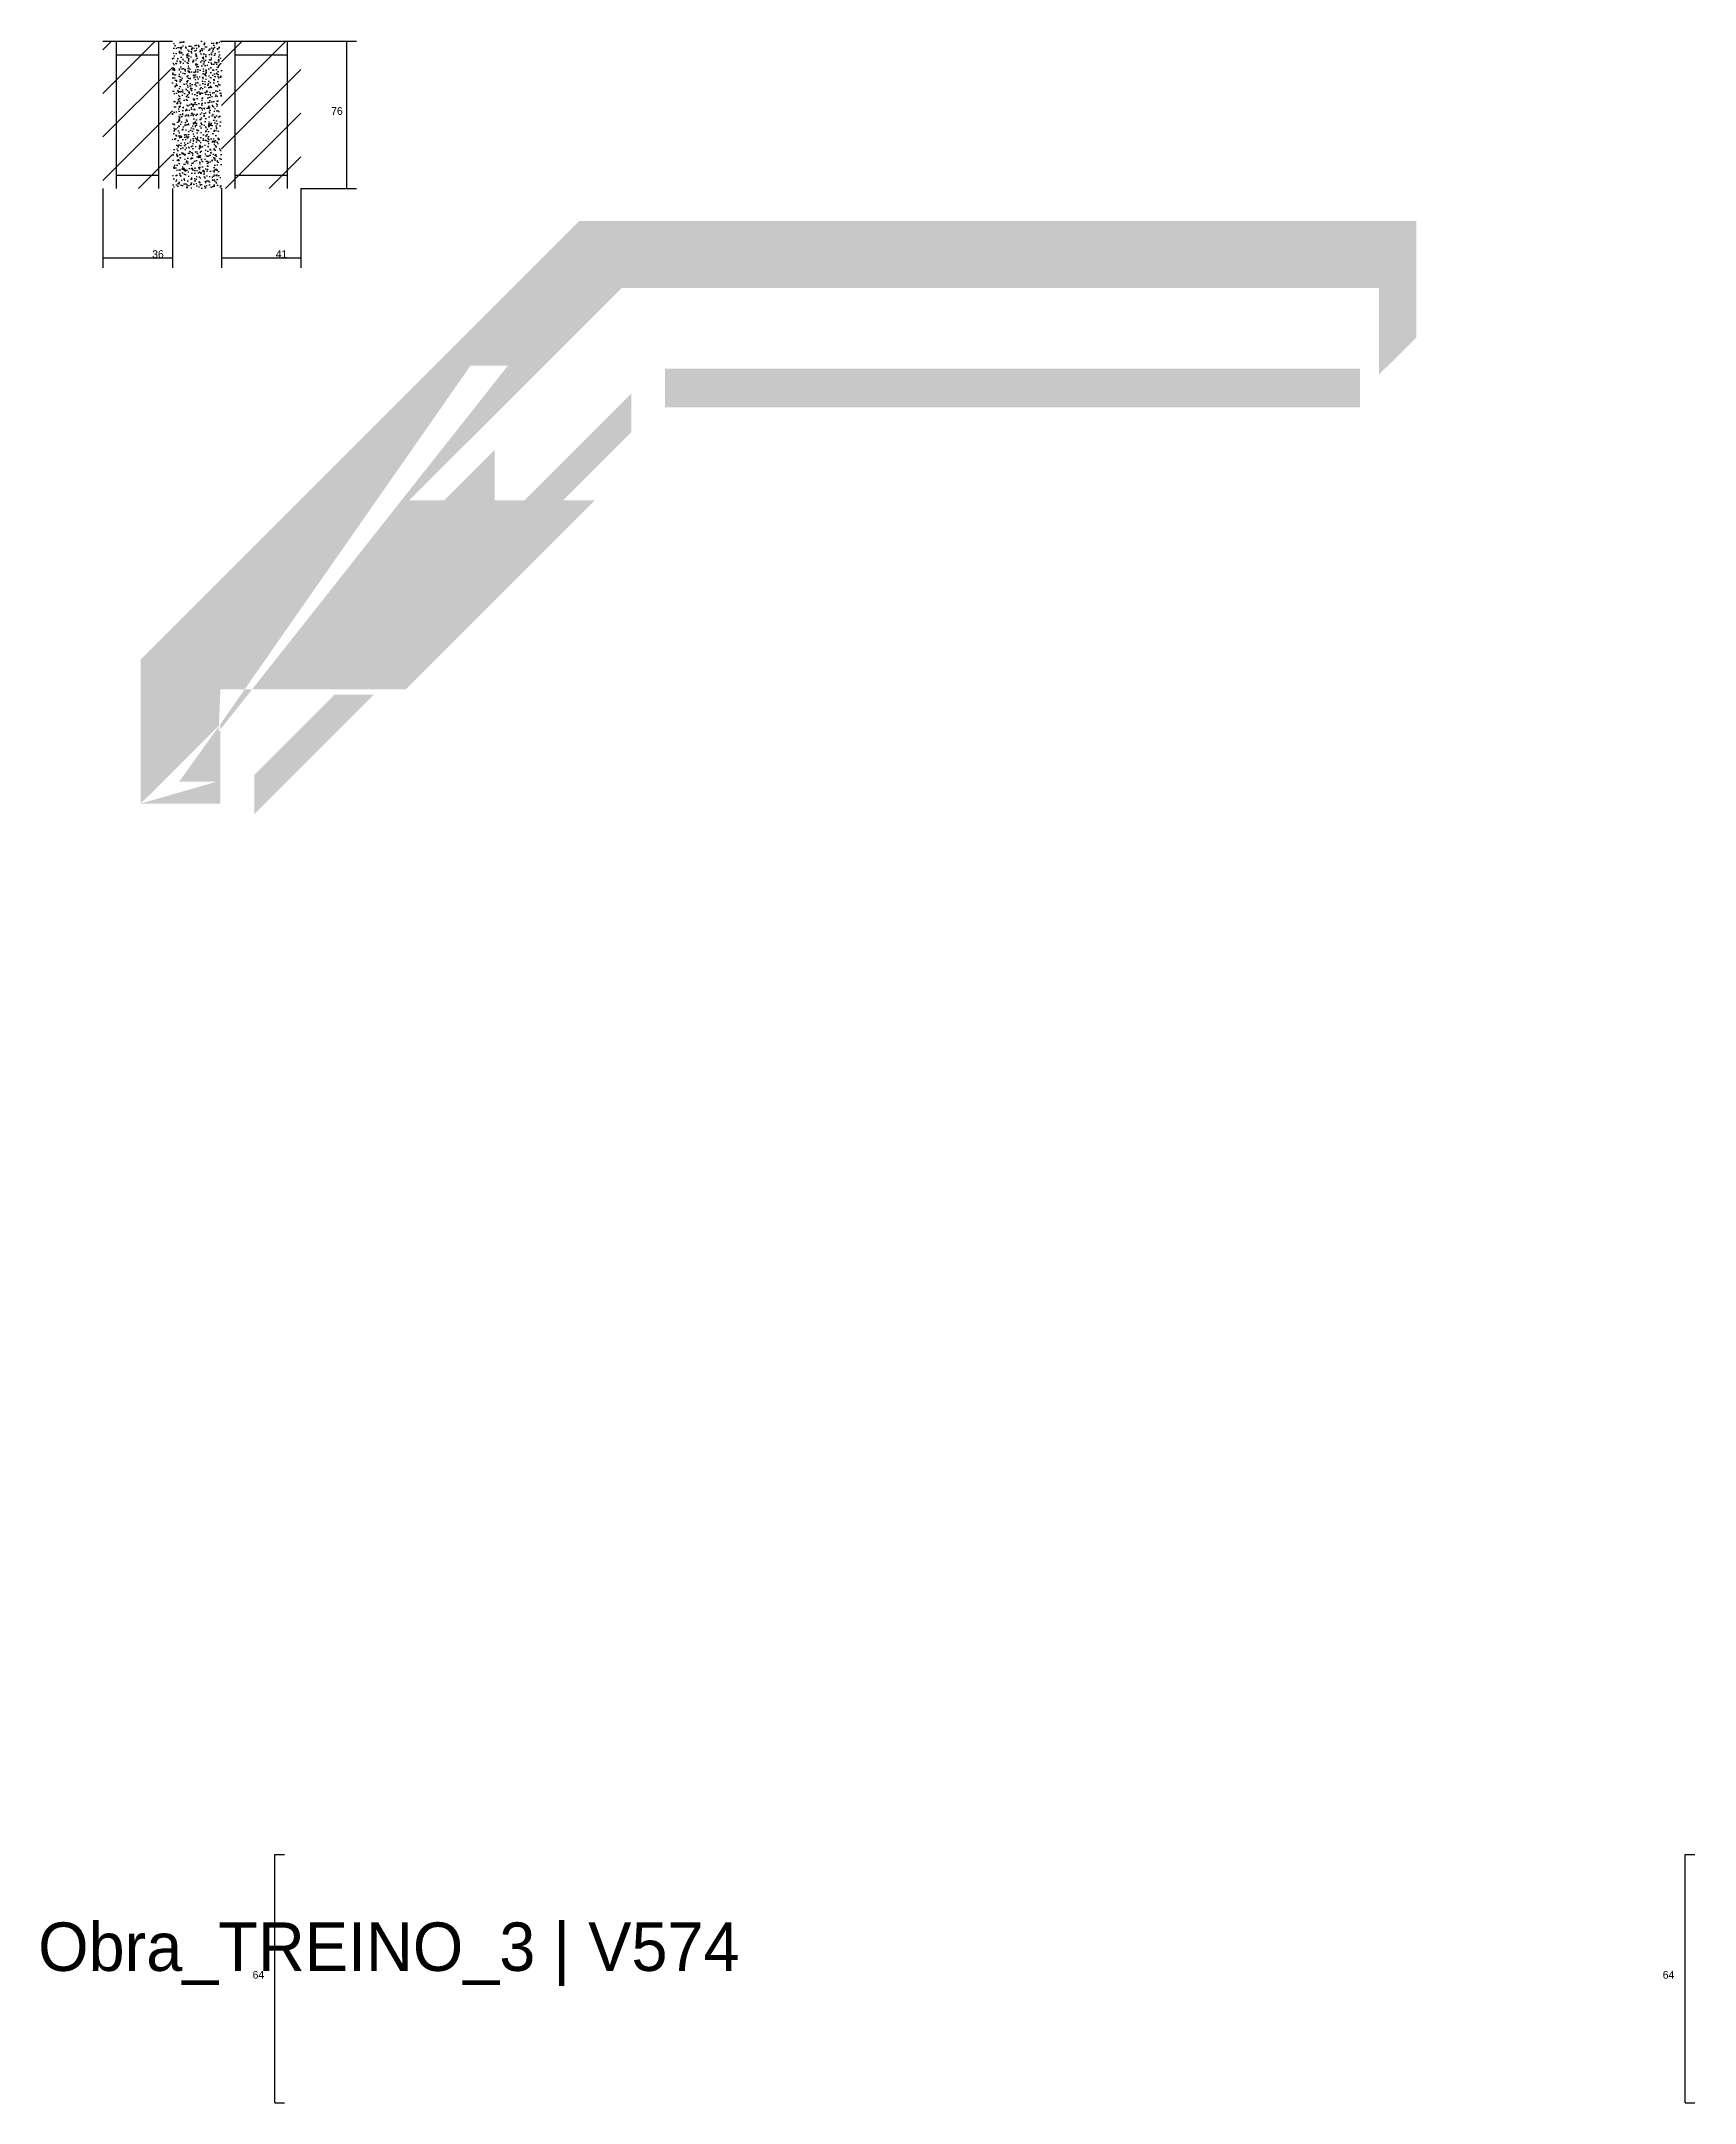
# Model space of a CAD drawing. Header units: metres. Extents: x -2848 to 21926, y -45195 to 1016.
# Drawn here: x 11202 to 12054, y -38678 to -37615 of the extents above; entities that cross this region are included whole.
import ezdxf

# ---------------------------------------------------------------- set-up
doc = ezdxf.new("R2010")
doc.units = ezdxf.units.M
for name, color, linetype in [('COTA', 4, 'Continuous'), ('Cota Seção (2x)', 4, 'Continuous'), ('Demarcação 1', 251, 'Continuous'), ('Demarcação 2', 254, 'Continuous'), ('Hachura', 253, 'Continuous'), ('LABEL_ID', 3, 'Continuous'), ('Painéis', 200, 'Continuous'), ('SARR_2.2x7', 40, 'Continuous')]:
    doc.layers.add(name, color=color, linetype=linetype)

msp = doc.modelspace()

# ---------------------------------------------------------------- texts
at = {"layer": 'COTA'}
for s, p in [('76', (11351.1, -37652.7)), ('36', (11258.8, -37726.5)), ('41', (11322.5, -37726.5))]:
    msp.add_text(s, height=4, dxfattribs=at).set_placement(p)
at = {"layer": 'Cota Seção (2x)'}
for p in [(11310.6, -38614), (12037.8, -38614)]:
    msp.add_text('64', height=4, dxfattribs=at).set_placement(p)
at = {"layer": 'LABEL_ID'}
msp.add_text('Obra_TREINO_3 | V574', height=25, dxfattribs=at).set_placement((11200, -38610))

# ---------------------------------------------------------------- hatches: boundary and pattern name
at = {"layer": 'COTA'}
h = msp.add_hatch(dxfattribs=at)
h.set_pattern_fill('AR-CONC', scale=0.03)
h.paths.add_polyline_path([(11294.6, -37614.7), (11269.3, -37614.7), (11269.3, -37690.7), (11294.6, -37690.7)])
at = {"layer": 'Demarcação 1'}
h = msp.add_hatch(color=8, dxfattribs=at)
h.dxf.hatch_style = 1
h.paths.add_polyline_path([(11272.7, -37996.6), (11292, -37996.6), (11294, -37948.9), (11479, -37763.9), (11479, -37707.4), (11479, -37707.4), (11252.9, -37933.5), (11252.9, -38007.9), (11294, -37966.9), (11422.9, -37782.1), (11442.2, -37782.1)])
h = msp.add_hatch(color=8, dxfattribs=at)
h.dxf.hatch_style = 1
h.paths.add_polyline_path([(11479, -37763.9), (11501, -37741.9), (11891.5, -37741.9), (11891.5, -37767.5), (11910.8, -37767.5), (11910.8, -37707.4), (11479, -37707.4)])
h = msp.add_hatch(color=8, dxfattribs=at)
h.dxf.hatch_style = 1
h.paths.add_polyline_path([(11891.5, -37767.5), (11891.5, -37786.6), (11910.8, -37767.5)])
h = msp.add_hatch(color=8, dxfattribs=at)
h.dxf.hatch_style = 1
h.paths.add_polyline_path([(11252.9, -38007.9), (11294, -38007.9), (11294, -37966.9), (11272.7, -37996.6), (11292, -37996.6)])
at = {"layer": 'Demarcação 2'}
h = msp.add_hatch(color=8, dxfattribs=at)
h.dxf.hatch_style = 1
h.paths.add_polyline_path([(11881.6, -37783.6), (11721.9, -37783.6), (11709, -37783.6), (11523.2, -37783.6), (11523.2, -37803.6), (11881.6, -37803.6)])
h = msp.add_hatch(color=8, dxfattribs=at)
h.dxf.hatch_style = 1
h.paths.add_polyline_path([(11505.9, -37813.5), (11505.9, -37796.4), (11450.8, -37851.5), (11470.8, -37851.5), (11505.9, -37816.4)])
h = msp.add_hatch(color=8, dxfattribs=at)
h.dxf.hatch_style = 1
h.paths.add_polyline_path([(11409.3, -37851.5), (11435.5, -37851.5), (11435.5, -37825.4)])
h = msp.add_hatch(color=8, dxfattribs=at)
h.dxf.hatch_style = 1
h.paths.add_polyline_path([(11294, -37948.9), (11296.6, -37948.9), (11308.9, -37948.9), (11389.6, -37948.9), (11487, -37851.5), (11391.4, -37851.5)])
h = msp.add_hatch(color=8, dxfattribs=at)
h.dxf.hatch_style = 1
h.paths.add_polyline_path([(11373.2, -37951.7), (11367.7, -37951.7), (11352.9, -37951.7), (11311.5, -37993.1), (11311.5, -38013.4)])
at = {"layer": 'Hachura'}
h = msp.add_hatch(dxfattribs=at)
h.set_pattern_fill('ANSI31', scale=5)
h.paths.add_polyline_path([(11269.3, -37614.7), (11233.4, -37614.7), (11233.4, -37690.7), (11269.3, -37690.7)])
h = msp.add_hatch(dxfattribs=at)
h.set_pattern_fill('ANSI31', scale=5)
h.paths.add_polyline_path([(11335.5, -37614.7), (11294.6, -37614.7), (11294.6, -37690.7), (11335.5, -37690.7)])

# ---------------------------------------------------------------- linework, layer by layer
at = {"layer": 'COTA'}
for p, q in [((11335.5, -37614.7), (11364.2, -37614.7)), ((11359.2, -37690.7), (11359.2, -37614.7)), ((11233.4, -37690.7), (11233.4, -37731.5)), ((11269.3, -37690.7), (11269.3, -37731.5)), ((11294.6, -37690.7), (11294.6, -37731.5)), ((11335.5, -37690.7), (11335.5, -37731.5)), ((11335.5, -37690.7), (11364.2, -37690.7)), ((11233.4, -37726.5), (11269.3, -37726.5)), ((11294.6, -37726.5), (11335.5, -37726.5))]:
    msp.add_line(p, q, dxfattribs=at)
at = {"layer": 'Cota Seção (2x)'}
for p, q in [((11322.1, -38678), (11322.1, -38550)), ((11322.1, -38550), (11327.1, -38550)), ((12049.3, -38678), (12049.3, -38550)), ((12049.3, -38550), (12054.3, -38550)), ((11322.1, -38678), (11327.1, -38678)), ((12049.3, -38678), (12054.3, -38678))]:
    msp.add_line(p, q, dxfattribs=at)
at = {"layer": 'Painéis'}
for p, q in [((11233.4, -37614.7), (11269.3, -37614.7)), ((11294.6, -37614.7), (11335.5, -37614.7))]:
    msp.add_line(p, q, dxfattribs=at)
at = {"layer": 'SARR_2.2x7'}
for p, q in [((11240.4, -37690.7), (11240.4, -37614.7)), ((11262.3, -37690.7), (11262.3, -37614.7)), ((11301.6, -37690.7), (11301.6, -37614.7)), ((11328.5, -37690.7), (11328.5, -37614.7)), ((11240.4, -37621.7), (11262.3, -37621.7)), ((11301.6, -37621.7), (11328.5, -37621.7)), ((11240.4, -37683.7), (11262.3, -37683.7)), ((11301.6, -37683.7), (11328.5, -37683.7))]:
    msp.add_line(p, q, dxfattribs=at)

msp.set_redraw_order([(e.dxf.handle, doc.entitydb.next_handle()) for e in msp.query("TEXT MTEXT ATTDEF DIMENSION ARC_DIMENSION")])  # texts and dimensions are drawn at this point

doc.saveas('drawing.dxf')
